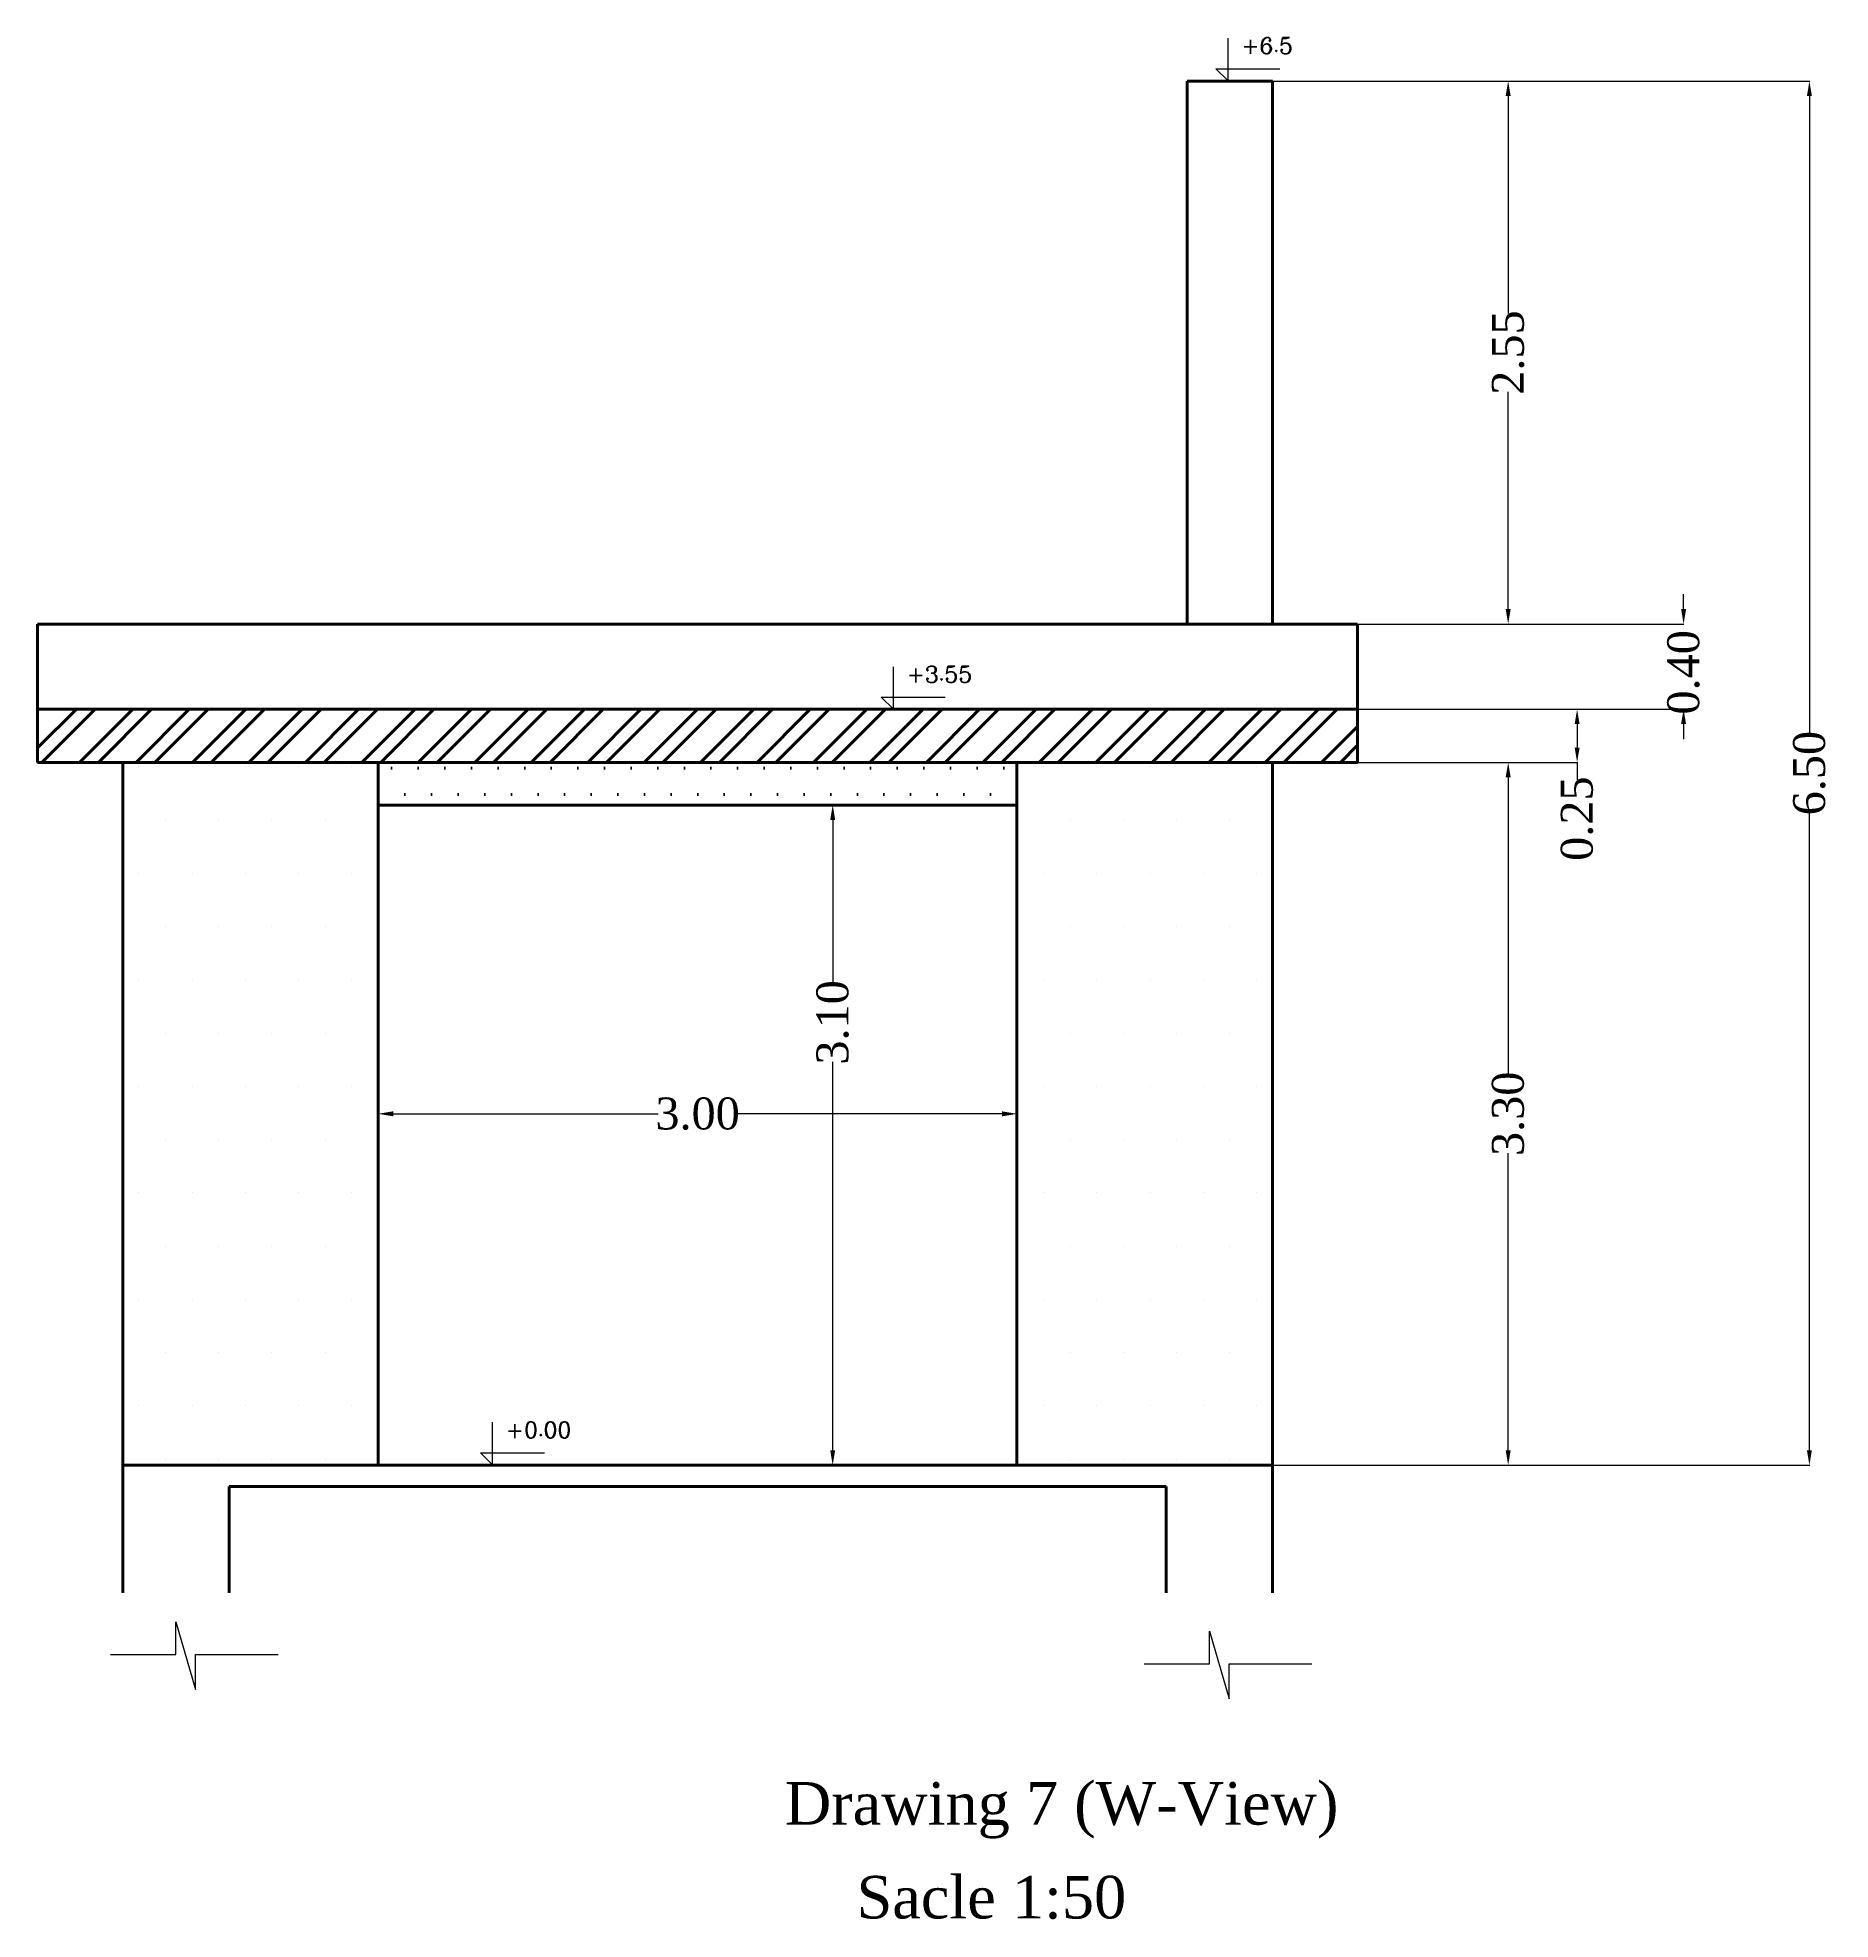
# Model space of a CAD drawing. Extents: x 159757 to 319554, y 183473 to 366995.
# Drawn here: x 159759.9 to 159768.32, y 183526.47 to 183535.31 of the extents above; entities that cross this region are included whole.
import ezdxf

# ---------------------------------------------------------------- set-up
doc = ezdxf.new("R2010")
doc.units = 0
doc.header["$MEASUREMENT"] = 0
doc.header["$PDSIZE"] = 2
for name, color, linetype in [('04', 1, 'Continuous'), ('DIM6', 180, 'Continuous'), ('M1', 3, 'Continuous')]:
    doc.layers.add(name, color=color, linetype=linetype)
doc.layers.add('LINE-NUSS', color=255, linetype='Continuous', lineweight=70)
doc.styles.add('ATT', font='TXT')
doc.styles.get("Standard").update_dxf_attribs({"font": 'times.ttf', "height": 0.15})
doc.styles.add('style13', font='times.ttf', dxfattribs={"height": 0.06})
doc.styles.add('STYLE2', font='romanc.shx', dxfattribs={"height": 50})
doc.dimstyles.new('Copy of dss', dxfattribs={"dimtxt": 0.18, "dimasz": 0.07, "dimexe": 0.18, "dimexo": 0.0625, "dimgap": 0.09, "dimtad": 0, "dimtoh": 1, "dimrnd": 0.05, "dimzin": 0, "dimdsep": 46, "dimtxsty": 'ATT', "dimcen": 0.09, "dimse1": 1, "dimse2": 1, "dimclrd": 8, "dimclrt": 2, "dimadec": 0, "dimazin": 0, "dimtfac": 1, "dimtofl": 0, "dimtmove": 0, "dimatfit": 3, "dimfxl": 0.18, "dimtolj": 1, "dimtzin": 0, "dimarcsym": 0})

msp = doc.modelspace()

# ---------------------------------------------------------------- texts
at = {"layer": 'DIM6', "color": 7, "linetype": 'Continuous', "style": 'style13'}
msp.add_text('Sacle 1:50', height=0.2, dxfattribs=at).set_placement((159763.7463, 183526.4726))
at = {"layer": 'LINE-NUSS', "color": 7, "linetype": 'Continuous', "style": 'style13'}
msp.add_text('Drawing 7 (W-View)', height=0.2, dxfattribs=at).set_placement((159763.4094, 183526.9131))
at = {"layer": 'M1', "color": 0, "linetype": 'ByBlock', "style": 'STYLE2'}
for s, p in [('+6.5', (159765.5538, 183535.2286)), ('+3.55', (159763.9819, 183532.2766)), ('+0.00', (159762.0991, 183528.7285))]:
    msp.add_text(s, height=0.07644, dxfattribs=at).set_placement(p)

# ---------------------------------------------------------------- blocks, each defined once
blk = doc.blocks.new('*D69')
at = {"layer": 'DEFPOINTS', "color": 0, "linetype": 'Continuous', "transparency": 16777216}
for p in [(159766.0998, 183531.9012), (159766.807, 183531.9012), (159765.6998, 183528.6012)]:
    blk.add_point(p, dxfattribs=at)
at = {"layer": 'DIM6', "color": 0, "linetype": 'Continuous', "lineweight": -2, "transparency": 16777216}
for p, q in [((159766.1018, 183531.9012), (159766.8085, 183531.9012)), ((159765.7018, 183528.6012), (159766.8085, 183528.6012))]:
    blk.add_line(p, q, dxfattribs=at)
at = {"layer": 'DIM6', "color": 7, "linetype": 'Continuous', "lineweight": -2, "transparency": 16777216}
for p, q in [((159766.807, 183531.8312), (159766.807, 183530.4366)), ((159766.807, 183528.6712), (159766.807, 183530.0659))]:
    blk.add_line(p, q, dxfattribs=at)
at = {"layer": 'DIM6', "color": 7, "linetype": 'Continuous', "transparency": 16777216}
for points in [[(159766.7953, 183531.8312), (159766.8187, 183531.8312), (159766.807, 183531.9012)], [(159766.7953, 183528.6712), (159766.8187, 183528.6712), (159766.807, 183528.6012)]]:
    blk.add_solid(points, dxfattribs=at)
at = {"layer": 'DIM6', "color": 7, "linetype": 'Continuous', "transparency": 16777216, "insert": (159766.807, 183530.2512), "char_height": 0.15, "attachment_point": 5, "rotation": 90}
blk.add_mtext('\\A1;3.30', dxfattribs=at)
blk = doc.blocks.new('*D70')
at = {"layer": 'DEFPOINTS', "color": 0, "linetype": 'Continuous', "transparency": 16777216}
for p in [(159766.0998, 183532.1512), (159767.1308, 183532.1512), (159766.0998, 183531.9012)]:
    blk.add_point(p, dxfattribs=at)
at = {"layer": 'DIM6', "color": 0, "linetype": 'Continuous', "lineweight": -2, "transparency": 16777216}
for p, q in [((159766.1018, 183532.1512), (159767.1323, 183532.1512)), ((159766.1018, 183531.9012), (159767.1323, 183531.9012))]:
    blk.add_line(p, q, dxfattribs=at)
at = {"layer": 'DIM6', "color": 7, "linetype": 'Continuous', "lineweight": -2, "transparency": 16777216}
for p, q in [((159767.1308, 183532.0812), (159767.1308, 183531.9712)), ((159767.1308, 183531.9012), (159767.1308, 183531.8199))]:
    blk.add_line(p, q, dxfattribs=at)
at = {"layer": 'DIM6', "color": 7, "linetype": 'Continuous', "transparency": 16777216}
for points in [[(159767.1192, 183532.0812), (159767.1425, 183532.0812), (159767.1308, 183532.1512)], [(159767.1192, 183531.9712), (159767.1425, 183531.9712), (159767.1308, 183531.9012)]]:
    blk.add_solid(points, dxfattribs=at)
at = {"layer": 'DIM6', "color": 7, "linetype": 'Continuous', "transparency": 16777216, "insert": (159767.1308, 183531.6374), "char_height": 0.15, "attachment_point": 5, "rotation": 90}
blk.add_mtext('\\A1;0.25', dxfattribs=at)
blk = doc.blocks.new('*D71')
at = {"layer": 'DEFPOINTS', "color": 0, "linetype": 'Continuous', "transparency": 16777216}
for p in [(159766.0998, 183532.5512), (159767.6309, 183532.5512), (159766.0998, 183532.1512)]:
    blk.add_point(p, dxfattribs=at)
at = {"layer": 'DIM6', "color": 7, "linetype": 'Continuous', "lineweight": -2, "transparency": 16777216}
for p, q in [((159767.6309, 183532.6212), (159767.6309, 183532.6912)), ((159767.6309, 183532.0812), (159767.6309, 183532.0112))]:
    blk.add_line(p, q, dxfattribs=at)
at = {"layer": 'DIM6', "color": 0, "linetype": 'Continuous', "lineweight": -2, "transparency": 16777216}
for p, q in [((159766.1018, 183532.5512), (159767.6324, 183532.5512)), ((159766.1018, 183532.1512), (159767.6324, 183532.1512))]:
    blk.add_line(p, q, dxfattribs=at)
at = {"layer": 'DIM6', "color": 7, "linetype": 'Continuous', "transparency": 16777216}
for points in [[(159767.6193, 183532.6212), (159767.6426, 183532.6212), (159767.6309, 183532.5512)], [(159767.6193, 183532.0812), (159767.6426, 183532.0812), (159767.6309, 183532.1512)]]:
    blk.add_solid(points, dxfattribs=at)
at = {"layer": 'DIM6', "color": 7, "linetype": 'Continuous', "transparency": 16777216, "insert": (159767.6309, 183532.3244), "char_height": 0.15, "attachment_point": 5, "rotation": 90}
blk.add_mtext('\\A1;0.40', dxfattribs=at)
blk = doc.blocks.new('*D72')
at = {"layer": 'DEFPOINTS', "color": 0, "linetype": 'Continuous', "transparency": 16777216}
for p in [(159765.6998, 183535.1012), (159766.807, 183535.1012), (159766.0998, 183532.5512)]:
    blk.add_point(p, dxfattribs=at)
at = {"layer": 'DIM6', "color": 0, "linetype": 'Continuous', "lineweight": -2, "transparency": 16777216}
for p, q in [((159765.7018, 183535.1012), (159766.8085, 183535.1012)), ((159766.1018, 183532.5512), (159766.8085, 183532.5512))]:
    blk.add_line(p, q, dxfattribs=at)
at = {"layer": 'DIM6', "color": 7, "linetype": 'Continuous', "lineweight": -2, "transparency": 16777216}
for p, q in [((159766.807, 183535.0312), (159766.807, 183534.0103)), ((159766.807, 183532.6212), (159766.807, 183533.6421))]:
    blk.add_line(p, q, dxfattribs=at)
at = {"layer": 'DIM6', "color": 7, "linetype": 'Continuous', "transparency": 16777216}
for points in [[(159766.7953, 183535.0312), (159766.8187, 183535.0312), (159766.807, 183535.1012)], [(159766.7953, 183532.6212), (159766.8187, 183532.6212), (159766.807, 183532.5512)]]:
    blk.add_solid(points, dxfattribs=at)
at = {"layer": 'DIM6', "color": 7, "linetype": 'Continuous', "transparency": 16777216, "insert": (159766.807, 183533.8262), "char_height": 0.15, "attachment_point": 5, "rotation": 90}
blk.add_mtext('\\A1;2.55', dxfattribs=at)
blk = doc.blocks.new('*D73')
at = {"layer": 'DEFPOINTS', "color": 0, "linetype": 'Continuous', "transparency": 16777216}
for p in [(159765.6998, 183535.1012), (159768.2219, 183535.1012), (159765.7018, 183528.6012)]:
    blk.add_point(p, dxfattribs=at)
at = {"layer": 'DIM6', "color": 0, "linetype": 'Continuous', "lineweight": -2, "transparency": 16777216}
for p, q in [((159765.7018, 183535.1012), (159768.2234, 183535.1012)), ((159765.7038, 183528.6012), (159768.2234, 183528.6012))]:
    blk.add_line(p, q, dxfattribs=at)
at = {"layer": 'DIM6', "color": 7, "linetype": 'Continuous', "lineweight": -2, "transparency": 16777216}
for p, q in [((159768.2219, 183535.0312), (159768.2219, 183532.0363)), ((159768.2219, 183528.6712), (159768.2219, 183531.6661))]:
    blk.add_line(p, q, dxfattribs=at)
at = {"layer": 'DIM6', "color": 7, "linetype": 'Continuous', "transparency": 16777216}
for points in [[(159768.2103, 183535.0312), (159768.2336, 183535.0312), (159768.2219, 183535.1012)], [(159768.2103, 183528.6712), (159768.2336, 183528.6712), (159768.2219, 183528.6012)]]:
    blk.add_solid(points, dxfattribs=at)
at = {"layer": 'DIM6', "color": 7, "linetype": 'Continuous', "transparency": 16777216, "insert": (159768.2219, 183531.8512), "char_height": 0.15, "attachment_point": 5, "rotation": 90}
blk.add_mtext('\\A1;6.50', dxfattribs=at)
blk = doc.blocks.new('*D74')
at = {"layer": 'DEFPOINTS', "color": 0, "linetype": 'Continuous', "transparency": 16777216}
for p in [(159761.4998, 183530.2512), (159764.4998, 183530.2512), (159764.4998, 183530.2512)]:
    blk.add_point(p, dxfattribs=at)
at = {"layer": 'LINE-NUSS', "color": 0, "linetype": 'Continuous', "lineweight": -2, "transparency": 16777216}
for p, q in [((159761.4998, 183530.2532), (159761.4998, 183530.2527)), ((159764.4998, 183530.2532), (159764.4998, 183530.2527))]:
    blk.add_line(p, q, dxfattribs=at)
at = {"layer": 'LINE-NUSS', "color": 7, "linetype": 'Continuous', "lineweight": -2, "transparency": 16777216}
for p, q in [((159761.5698, 183530.2512), (159762.8145, 183530.2512)), ((159764.4298, 183530.2512), (159763.1852, 183530.2512))]:
    blk.add_line(p, q, dxfattribs=at)
at = {"layer": 'LINE-NUSS', "color": 7, "linetype": 'Continuous', "transparency": 16777216}
for points in [[(159761.5698, 183530.2629), (159761.5698, 183530.2395), (159761.4998, 183530.2512)], [(159764.4298, 183530.2629), (159764.4298, 183530.2395), (159764.4998, 183530.2512)]]:
    blk.add_solid(points, dxfattribs=at)
at = {"layer": 'LINE-NUSS', "color": 7, "linetype": 'Continuous', "transparency": 16777216, "insert": (159762.9998, 183530.2512), "char_height": 0.15, "attachment_point": 5}
blk.add_mtext('\\A1;3.00', dxfattribs=at)
blk = doc.blocks.new('*D75')
at = {"layer": 'DEFPOINTS', "color": 0, "linetype": 'Continuous', "transparency": 16777216}
for p in [(159763.6343, 183531.7012), (159763.72, 183531.7012), (159763.7029, 183528.6012)]:
    blk.add_point(p, dxfattribs=at)
at = {"layer": 'LINE-NUSS', "color": 0, "linetype": 'Continuous', "lineweight": -2, "transparency": 16777216}
for p, q in [((159763.718, 183531.7012), (159763.6328, 183531.7012)), ((159763.7009, 183528.6012), (159763.6328, 183528.6012))]:
    blk.add_line(p, q, dxfattribs=at)
at = {"layer": 'LINE-NUSS', "color": 7, "linetype": 'Continuous', "lineweight": -2, "transparency": 16777216}
for p, q in [((159763.6343, 183531.6312), (159763.6343, 183530.8658)), ((159763.6343, 183528.6712), (159763.6343, 183530.4951))]:
    blk.add_line(p, q, dxfattribs=at)
at = {"layer": 'LINE-NUSS', "color": 7, "linetype": 'Continuous', "transparency": 16777216}
for points in [[(159763.6227, 183531.6312), (159763.646, 183531.6312), (159763.6343, 183531.7012)], [(159763.6227, 183528.6712), (159763.646, 183528.6712), (159763.6343, 183528.6012)]]:
    blk.add_solid(points, dxfattribs=at)
at = {"layer": 'LINE-NUSS', "color": 7, "linetype": 'Continuous', "transparency": 16777216, "insert": (159763.6343, 183530.6804), "char_height": 0.15, "attachment_point": 5, "rotation": 90}
blk.add_mtext('\\A1;3.10', dxfattribs=at)

# ---------------------------------------------------------------- dimensions: what is measured, and where the dimension line sits
at = {"layer": 'DIM6', "color": 7, "linetype": 'Continuous'}
for base, p1, p2, picture, middle in [((159766.807, 183535.1012), (159766.0998, 183532.5512), (159765.6998, 183535.1012), '*D72', (159766.807, 183533.8262)), ((159768.2219, 183535.1012), (159765.7018, 183528.6012), (159765.6998, 183535.1012), '*D73', (159768.2219, 183531.8512)), ((159766.807, 183531.9012), (159765.6998, 183528.6012), (159766.0998, 183531.9012), '*D69', (159766.807, 183530.2512))]:
    dim = msp.add_linear_dim(base=base, p1=p1, p2=p2, angle=90, dimstyle='Copy of dss', override={"dimtxt": 0.05, "dimexe": 0.0015, "dimexo": 0.002, "dimgap": 0, "dimtoh": 0, "dimtxsty": 'Standard', "dimse1": 0, "dimse2": 0, "dimclrd": 7, "dimclrt": 7, "dimfxl": 0}, dxfattribs=at)
    dim.commit()
    dim.dimension.update_dxf_attribs({"geometry": picture, "text_midpoint": middle})
for base, p1, p2, picture, middle in [((159767.6309, 183532.5512), (159766.0998, 183532.1512), (159766.0998, 183532.5512), '*D71', (159767.6309, 183532.3244)), ((159767.1308, 183532.1512), (159766.0998, 183531.9012), (159766.0998, 183532.1512), '*D70', (159767.1308, 183531.6374))]:
    dim = msp.add_linear_dim(base=base, p1=p1, p2=p2, angle=90, dimstyle='Copy of dss', override={"dimtxt": 0.05, "dimexe": 0.0015, "dimexo": 0.002, "dimgap": 0, "dimtoh": 0, "dimtxsty": 'Standard', "dimse1": 0, "dimse2": 0, "dimclrd": 7, "dimclrt": 7, "dimfxl": 0}, dxfattribs=at)
    dim.commit()
    dim.dimension.update_dxf_attribs({"geometry": picture, "text_midpoint": middle, "dimtype": 160})
at = {"layer": 'LINE-NUSS', "color": 7, "linetype": 'Continuous'}
dim = msp.add_linear_dim(base=(159763.6343, 183531.7012), p1=(159763.7029, 183528.6012), p2=(159763.72, 183531.7012), angle=90, dimstyle='Copy of dss', override={"dimtxt": 0.05, "dimexe": 0.0015, "dimexo": 0.002, "dimgap": 0, "dimtoh": 0, "dimtxsty": 'Standard', "dimse1": 0, "dimse2": 0, "dimclrd": 7, "dimclrt": 7, "dimfxl": 0}, dxfattribs=at)
dim.commit()
dim.dimension.update_dxf_attribs({"geometry": '*D75', "text_midpoint": (159763.6343, 183530.6804), "dimtype": 160})
dim = msp.add_linear_dim(base=(159764.4998, 183530.2512), p1=(159761.4998, 183530.2512), p2=(159764.4998, 183530.2512), dimstyle='Copy of dss', override={"dimtxt": 0.05, "dimexe": 0.0015, "dimexo": 0.002, "dimgap": 0, "dimtoh": 0, "dimtxsty": 'Standard', "dimse1": 0, "dimse2": 0, "dimclrd": 7, "dimclrt": 7, "dimfxl": 0}, dxfattribs=at)
dim.commit()
dim.dimension.update_dxf_attribs({"geometry": '*D74', "text_midpoint": (159762.9998, 183530.2512)})

# ---------------------------------------------------------------- hatches: boundary and pattern name
at = {"layer": 'LINE-NUSS', "linetype": 'Continuous'}
h = msp.add_hatch(dxfattribs=at)
h.set_pattern_fill('ANSI32', scale=0.5, style=0)
h.set_pattern_definition([(45, (0, 10.62988), (-0.13258252147, 0.13258252147), []), (45, (0.08839, 10.62988), (-0.13258252147, 0.13258252147), [])])
h.paths.add_polyline_path([(159759.8998, 183531.9012), (159766.0998, 183531.9012), (159766.0998, 183532.1512), (159759.8998, 183532.1512)])
h = msp.add_hatch(dxfattribs=at)
h.set_pattern_fill('DOTS', scale=2, style=0)
h.paths.add_polyline_path([(159761.4998, 183531.7012), (159764.4998, 183531.7012), (159764.4998, 183531.9012), (159761.4998, 183531.9012)])

# ---------------------------------------------------------------- linework, layer by layer
at = {"layer": '04', "color": 0}
for p, q in [((159765.4911, 183535.1027), (159765.4911, 183535.3027)), ((159765.4346, 183535.1593), (159765.4911, 183535.1027)), ((159765.4346, 183535.1593), (159765.7346, 183535.1593)), ((159763.9193, 183532.1508), (159763.9193, 183532.3508)), ((159763.8627, 183532.2073), (159763.9193, 183532.1508)), ((159763.8627, 183532.2073), (159764.1627, 183532.2073)), ((159762.0365, 183528.6026), (159762.0365, 183528.8026)), ((159761.9799, 183528.6592), (159762.0365, 183528.6026)), ((159761.9799, 183528.6592), (159762.2799, 183528.6592))]:
    msp.add_line(p, q, dxfattribs=at)
at = {"layer": 'DIM6', "color": 7, "linetype": 'Continuous'}
for p, q in [((159760.5491, 183527.7115), (159760.5491, 183527.8649)), ((159760.5491, 183527.8649), (159760.6412, 183527.5479)), ((159765.4038, 183527.6677), (159765.4038, 183527.8211)), ((159765.4038, 183527.8211), (159765.4959, 183527.5041)), ((159760.2421, 183527.7115), (159760.5491, 183527.7115)), ((159760.6412, 183527.5479), (159760.6412, 183527.7115)), ((159760.6412, 183527.7115), (159761.0301, 183527.7115)), ((159765.0968, 183527.6677), (159765.4038, 183527.6677)), ((159765.4959, 183527.5041), (159765.4959, 183527.6677)), ((159765.4959, 183527.6677), (159765.8848, 183527.6677))]:
    msp.add_line(p, q, dxfattribs=at)
at = {"layer": 'LINE-NUSS', "color": 7, "linetype": 'Continuous'}
for p, q in [((159765.2998, 183532.5512), (159765.2998, 183535.1012)), ((159765.6998, 183535.1012), (159765.2998, 183535.1012)), ((159765.6998, 183532.5512), (159765.6998, 183535.1012)), ((159766.0998, 183532.5512), (159759.8998, 183532.5512)), ((159759.8998, 183531.9012), (159759.8998, 183532.5512)), ((159766.0998, 183531.9012), (159766.0998, 183532.5512)), ((159766.0998, 183532.1512), (159759.8998, 183532.1512)), ((159766.0998, 183531.9012), (159759.8998, 183531.9012)), ((159760.2998, 183531.9012), (159760.2998, 183528.0012)), ((159760.375, 183531.8799), (159760.375, 183531.8799)), ((159760.625, 183531.8799), (159760.625, 183531.8799)), ((159760.875, 183531.8799), (159760.875, 183531.8799)), ((159761.125, 183531.8799), (159761.125, 183531.8799)), ((159761.375, 183531.8799), (159761.375, 183531.8799)), ((159761.4998, 183531.9012), (159761.4998, 183528.6012)), ((159764.4998, 183528.6012), (159764.4998, 183531.9012)), ((159764.625, 183531.8799), (159764.625, 183531.8799)), ((159764.875, 183531.8799), (159764.875, 183531.8799)), ((159765.125, 183531.8799), (159765.125, 183531.8799)), ((159765.375, 183531.8799), (159765.375, 183531.8799)), ((159765.625, 183531.8799), (159765.625, 183531.8799)), ((159765.6998, 183528.0012), (159765.6998, 183531.9012)), ((159760.5, 183531.6299), (159760.5, 183531.6299)), ((159760.75, 183531.6299), (159760.75, 183531.6299)), ((159761, 183531.6299), (159761, 183531.6299)), ((159761.25, 183531.6299), (159761.25, 183531.6299)), ((159761.5, 183531.6299), (159761.5, 183531.6299)), ((159764.5, 183531.6299), (159764.5, 183531.6299)), ((159764.75, 183531.6299), (159764.75, 183531.6299)), ((159765, 183531.6299), (159765, 183531.6299)), ((159765.25, 183531.6299), (159765.25, 183531.6299)), ((159765.5, 183531.6299), (159765.5, 183531.6299)), ((159760.375, 183531.3799), (159760.375, 183531.3799)), ((159760.625, 183531.3799), (159760.625, 183531.3799)), ((159760.875, 183531.3799), (159760.875, 183531.3799)), ((159761.125, 183531.3799), (159761.125, 183531.3799)), ((159761.375, 183531.3799), (159761.375, 183531.3799)), ((159764.625, 183531.3799), (159764.625, 183531.3799)), ((159764.875, 183531.3799), (159764.875, 183531.3799)), ((159765.125, 183531.3799), (159765.125, 183531.3799)), ((159765.375, 183531.3799), (159765.375, 183531.3799)), ((159765.625, 183531.3799), (159765.625, 183531.3799)), ((159760.5, 183531.1299), (159760.5, 183531.1299)), ((159760.75, 183531.1299), (159760.75, 183531.1299)), ((159761, 183531.1299), (159761, 183531.1299)), ((159761.25, 183531.1299), (159761.25, 183531.1299)), ((159761.5, 183531.1299), (159761.5, 183531.1299)), ((159764.5, 183531.1299), (159764.5, 183531.1299)), ((159764.75, 183531.1299), (159764.75, 183531.1299)), ((159765, 183531.1299), (159765, 183531.1299)), ((159765.25, 183531.1299), (159765.25, 183531.1299)), ((159765.5, 183531.1299), (159765.5, 183531.1299)), ((159760.375, 183530.8799), (159760.375, 183530.8799)), ((159760.625, 183530.8799), (159760.625, 183530.8799)), ((159760.875, 183530.8799), (159760.875, 183530.8799)), ((159761.125, 183530.8799), (159761.125, 183530.8799)), ((159761.375, 183530.8799), (159761.375, 183530.8799)), ((159764.625, 183530.8799), (159764.625, 183530.8799)), ((159764.875, 183530.8799), (159764.875, 183530.8799)), ((159765.125, 183530.8799), (159765.125, 183530.8799)), ((159765.375, 183530.8799), (159765.375, 183530.8799)), ((159765.625, 183530.8799), (159765.625, 183530.8799)), ((159760.5, 183530.6299), (159760.5, 183530.6299)), ((159760.75, 183530.6299), (159760.75, 183530.6299)), ((159761, 183530.6299), (159761, 183530.6299)), ((159761.25, 183530.6299), (159761.25, 183530.6299)), ((159761.5, 183530.6299), (159761.5, 183530.6299)), ((159764.5, 183530.6299), (159764.5, 183530.6299)), ((159764.75, 183530.6299), (159764.75, 183530.6299)), ((159765, 183530.6299), (159765, 183530.6299)), ((159765.25, 183530.6299), (159765.25, 183530.6299)), ((159765.5, 183530.6299), (159765.5, 183530.6299)), ((159760.375, 183530.3799), (159760.375, 183530.3799)), ((159760.625, 183530.3799), (159760.625, 183530.3799)), ((159760.875, 183530.3799), (159760.875, 183530.3799)), ((159761.125, 183530.3799), (159761.125, 183530.3799)), ((159761.375, 183530.3799), (159761.375, 183530.3799)), ((159764.625, 183530.3799), (159764.625, 183530.3799)), ((159764.875, 183530.3799), (159764.875, 183530.3799)), ((159765.125, 183530.3799), (159765.125, 183530.3799)), ((159765.375, 183530.3799), (159765.375, 183530.3799)), ((159765.625, 183530.3799), (159765.625, 183530.3799)), ((159760.5, 183530.1299), (159760.5, 183530.1299)), ((159760.75, 183530.1299), (159760.75, 183530.1299)), ((159761, 183530.1299), (159761, 183530.1299)), ((159761.25, 183530.1299), (159761.25, 183530.1299)), ((159761.5, 183530.1299), (159761.5, 183530.1299)), ((159764.5, 183530.1299), (159764.5, 183530.1299)), ((159764.75, 183530.1299), (159764.75, 183530.1299)), ((159765, 183530.1299), (159765, 183530.1299)), ((159765.25, 183530.1299), (159765.25, 183530.1299)), ((159765.5, 183530.1299), (159765.5, 183530.1299)), ((159760.375, 183529.8799), (159760.375, 183529.8799)), ((159760.625, 183529.8799), (159760.625, 183529.8799)), ((159760.875, 183529.8799), (159760.875, 183529.8799)), ((159761.125, 183529.8799), (159761.125, 183529.8799)), ((159761.375, 183529.8799), (159761.375, 183529.8799)), ((159764.625, 183529.8799), (159764.625, 183529.8799)), ((159764.875, 183529.8799), (159764.875, 183529.8799)), ((159765.125, 183529.8799), (159765.125, 183529.8799)), ((159765.375, 183529.8799), (159765.375, 183529.8799)), ((159765.625, 183529.8799), (159765.625, 183529.8799)), ((159760.5, 183529.6299), (159760.5, 183529.6299)), ((159760.75, 183529.6299), (159760.75, 183529.6299)), ((159761, 183529.6299), (159761, 183529.6299)), ((159761.25, 183529.6299), (159761.25, 183529.6299)), ((159761.5, 183529.6299), (159761.5, 183529.6299)), ((159764.5, 183529.6299), (159764.5, 183529.6299)), ((159764.75, 183529.6299), (159764.75, 183529.6299)), ((159765, 183529.6299), (159765, 183529.6299)), ((159765.25, 183529.6299), (159765.25, 183529.6299)), ((159765.5, 183529.6299), (159765.5, 183529.6299)), ((159760.375, 183529.3799), (159760.375, 183529.3799)), ((159760.625, 183529.3799), (159760.625, 183529.3799)), ((159760.875, 183529.3799), (159760.875, 183529.3799)), ((159761.125, 183529.3799), (159761.125, 183529.3799)), ((159761.375, 183529.3799), (159761.375, 183529.3799)), ((159764.625, 183529.3799), (159764.625, 183529.3799)), ((159764.875, 183529.3799), (159764.875, 183529.3799)), ((159765.125, 183529.3799), (159765.125, 183529.3799)), ((159765.375, 183529.3799), (159765.375, 183529.3799)), ((159765.625, 183529.3799), (159765.625, 183529.3799)), ((159760.5, 183529.1299), (159760.5, 183529.1299)), ((159760.75, 183529.1299), (159760.75, 183529.1299)), ((159761, 183529.1299), (159761, 183529.1299)), ((159761.25, 183529.1299), (159761.25, 183529.1299)), ((159761.5, 183529.1299), (159761.5, 183529.1299)), ((159764.5, 183529.1299), (159764.5, 183529.1299)), ((159764.75, 183529.1299), (159764.75, 183529.1299)), ((159765, 183529.1299), (159765, 183529.1299)), ((159765.25, 183529.1299), (159765.25, 183529.1299)), ((159765.5, 183529.1299), (159765.5, 183529.1299)), ((159760.375, 183528.8799), (159760.375, 183528.8799)), ((159760.625, 183528.8799), (159760.625, 183528.8799)), ((159760.875, 183528.8799), (159760.875, 183528.8799)), ((159761.125, 183528.8799), (159761.125, 183528.8799)), ((159761.375, 183528.8799), (159761.375, 183528.8799)), ((159764.625, 183528.8799), (159764.625, 183528.8799)), ((159764.875, 183528.8799), (159764.875, 183528.8799)), ((159765.125, 183528.8799), (159765.125, 183528.8799)), ((159765.375, 183528.8799), (159765.375, 183528.8799)), ((159765.625, 183528.8799), (159765.625, 183528.8799)), ((159760.2998, 183528.6012), (159765.6998, 183528.6012)), ((159760.5, 183528.6299), (159760.5, 183528.6299)), ((159760.75, 183528.6299), (159760.75, 183528.6299)), ((159761, 183528.6299), (159761, 183528.6299)), ((159761.25, 183528.6299), (159761.25, 183528.6299)), ((159761.5, 183528.6299), (159761.5, 183528.6299)), ((159764.5, 183528.6299), (159764.5, 183528.6299)), ((159764.75, 183528.6299), (159764.75, 183528.6299)), ((159765, 183528.6299), (159765, 183528.6299)), ((159765.25, 183528.6299), (159765.25, 183528.6299)), ((159765.5, 183528.6299), (159765.5, 183528.6299)), ((159760.7998, 183528.5012), (159765.1998, 183528.5012)), ((159760.7998, 183528.5012), (159760.7998, 183528.0012)), ((159765.1998, 183528.0012), (159765.1998, 183528.5012))]:
    msp.add_line(p, q, dxfattribs=at)
for points in [[(159759.8998, 183531.9012), (159766.0998, 183531.9012), (159766.0998, 183532.1512), (159759.8998, 183532.1512)], [(159761.4998, 183531.7012), (159764.4998, 183531.7012), (159764.4998, 183531.9012), (159761.4998, 183531.9012)]]:
    msp.add_lwpolyline(points, close=True, dxfattribs=at)
msp.add_lwpolyline([(159761.4998, 183531.7012), (159764.4998, 183531.7012)], dxfattribs=at)

msp.set_redraw_order([(e.dxf.handle, doc.entitydb.next_handle()) for e in msp.query("TEXT MTEXT ATTDEF DIMENSION ARC_DIMENSION")])  # texts and dimensions are drawn at this point

doc.saveas('drawing.dxf')
